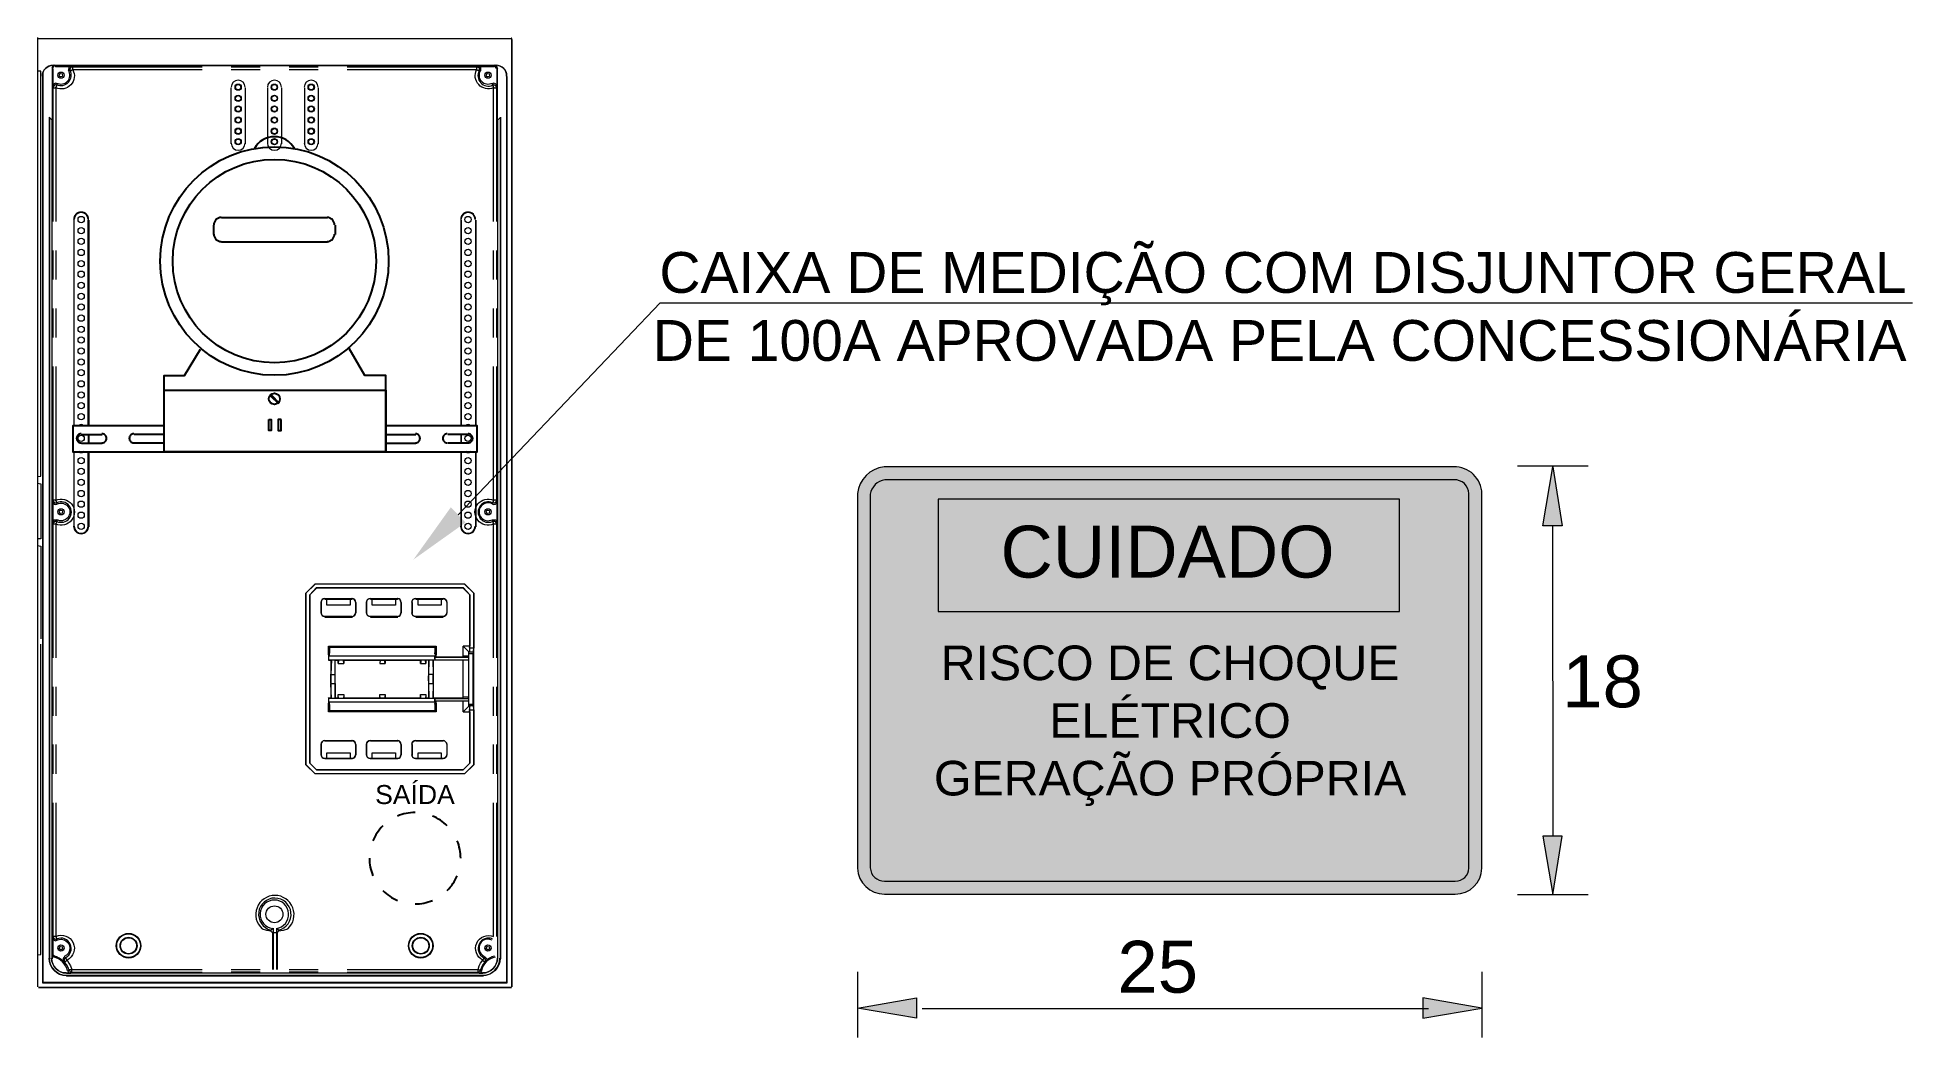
# Model space of a CAD drawing. Header units: millimetres. Extents: x 3949 to 5729, y -1961 to -943.
# Drawn here: x 4978.6 to 5128.5, y -1938.5 to -1858.6 of the extents above; entities that cross this region are included whole.
import ezdxf

# ---------------------------------------------------------------- set-up
doc = ezdxf.new("R2010")
doc.units = ezdxf.units.MM
doc.layers.add('PADRÃO DE ENTRADA', color=7, linetype='Continuous', lineweight=0)
doc.styles.add('ARIAL', font='arial.ttf')
doc.styles.add('PDF Arial', font='arial.ttf')
doc.styles.add('PDF TimesNewRomanPSMT', font='arial.ttf')

msp = doc.modelspace()

# ---------------------------------------------------------------- texts
at = {"layer": 'PADRÃO DE ENTRADA', "color": 7, "lineweight": 0, "insert": (5128.06, -1884.44), "char_height": 3.2603, "attachment_point": 9, "style": 'PDF Arial'}
msp.add_mtext('CAIXA DE MEDIÇÃO COM DISJUNTOR GERAL\\P DE 100A APROVADA PELA CONCESSIONÁRIA', dxfattribs=at)
at = {"layer": 'PADRÃO DE ENTRADA', "lineweight": 0, "attachment_point": 1}
for s, width, heights, insert, char_height, style in [('\\pxqc;{\\C2;\\c2092017;CUIDADO}', 36.6536, [1.57], (5050.66, -1897.57), 4.1466, 'PDF Arial'), ('\\pxqc;{\\H0.66667x;\\C256;\\c0;RISCO DE CHOQUE\\PELÉTRICO\\PGERAÇÃO PRÓPRIA\\H1.5x; }', 47.4759, [18.6], (5045.45, -1907.15), 4.1466, 'PDF Arial'), ('\\pxql;18', 67.37, [0], (5100.54, -1907.94), 4.147, 'ARIAL'), ('\\pxql;25', 67.37, [0], (5064.98, -1930.75), 4.147, 'ARIAL')]:
    msp.add_mtext_dynamic_manual_height_columns(s, width=width, gutter_width=198.67, heights=heights, dxfattribs=dict(at, insert=insert, char_height=char_height, style=style))
at = {"layer": 'PADRÃO DE ENTRADA', "insert": (5005.64, -1919.07), "char_height": 1.519, "attachment_point": 4, "style": 'PDF TimesNewRomanPSMT'}
msp.add_mtext('SAÍDA', dxfattribs=at)

# ---------------------------------------------------------------- hatches: boundary and pattern name
at = {"layer": 'PADRÃO DE ENTRADA', "lineweight": 0}
h = msp.add_hatch(color=256, dxfattribs=at)
h.dxf.hatch_style = 1
edge = h.paths.add_edge_path()
edge.add_arc((5091.93, -1895.05), 2.19, 1.5279, 91.5282)
edge.add_line((5091.87, -1892.87), (5046.32, -1892.87))
edge.add_arc((5046.59, -1895.27), 2.42, 96.3973, 173.6024)
edge.add_line((5044.19, -1895), (5044.19, -1924.94))
edge.add_arc((5046.35, -1924.85), 2.16, 182.4237, 270.2616)
edge.add_line((5046.36, -1927.02), (5091.99, -1927.02))
edge.add_arc((5092, -1924.9), 2.12, 269.6245, 358.8061)
edge.add_line((5094.12, -1924.94), (5094.12, -1895))
at = {"layer": 'PADRÃO DE ENTRADA', "lineweight": 0, "true_color": 0xf1eb1f}
h = msp.add_hatch(color=2, dxfattribs=at)
h.dxf.hatch_style = 1
edge = h.paths.add_edge_path()
edge.add_arc((5091.93, -1895.05), 1.15, 2.1054, 92.1058)
edge.add_line((5091.89, -1893.9), (5046.38, -1893.9))
edge.add_arc((5046.59, -1895.27), 1.38, 98.4711, 171.5285)
edge.add_line((5045.22, -1895.06), (5045.22, -1924.92))
edge.add_arc((5046.35, -1924.85), 1.13, 183.3575, 270.3624)
edge.add_line((5046.36, -1925.98), (5091.99, -1925.98))
edge.add_arc((5092, -1924.9), 1.08, 269.4744, 358.3289)
edge.add_line((5093.08, -1924.93), (5093.08, -1895.01))
at = {"layer": 'PADRÃO DE ENTRADA', "lineweight": 0, "true_color": 0x000000}
h = msp.add_hatch(color=18, dxfattribs=at)
h.dxf.hatch_style = 1
h.paths.add_polyline_path([(5087.52, -1895.46), (5050.66, -1895.46), (5050.66, -1904.44), (5087.52, -1904.44)])

# ---------------------------------------------------------------- linework, layer by layer
at = {"layer": 'PADRÃO DE ENTRADA', "lineweight": 0}
for p, q in [((5012.28, -1896.7), (5028.43, -1879.77)), ((5028.43, -1879.77), (5128.54, -1879.77))]:
    msp.add_line(p, q, dxfattribs=at)
at = {"layer": 'PADRÃO DE ENTRADA', "lineweight": 15}
for p, q in [((5006.05, -1908.28), (5006.01, -1908.59)), ((5006.01, -1908.59), (5006.44, -1908.59)), ((5006.44, -1908.59), (5006.4, -1908.28)), ((5006.44, -1908.32), (5006.44, -1908.59)), ((5006.05, -1911.37), (5006.01, -1911.06)), ((5006.01, -1911.06), (5006.44, -1911.06)), ((5006.01, -1911.33), (5006.01, -1911.06)), ((5006.44, -1911.06), (5006.4, -1911.37)), ((5006.44, -1911.06), (5006.44, -1911.33))]:
    msp.add_line(p, q, dxfattribs=at)
for points in [[(4978.65, -1858.55, 0.414215), (4978.71, -1858.61, 0.414215), (4978.65, -1858.67)], [(5015.22, -1860.82), (4980.04, -1860.82, 0.414213), (4979.85, -1861.05)], [(4980.2, -1897.12), (4980.08, -1897.12), (4979.97, -1897.12), (4979.89, -1897.19), (4979.89, -1897.31), (4979.89, -1895.65), (4979.89, -1895.77), (4979.97, -1895.84), (4980.08, -1895.88), (4980.2, -1895.84, -1.671857), (4980.18, -1897.09)], [(5002.07, -1909.45, 0.011486), (5002.06, -1909.79, 0.011486), (5002.07, -1910.12)], [(5002.44, -1910.12, 0.011486), (5002.45, -1909.79, 0.011486), (5002.44, -1909.45)], [(5009.9, -1909.45, 0.011486), (5009.89, -1909.79, 0.011486), (5009.9, -1910.12)], [(5010.27, -1910.12, 0.011486), (5010.28, -1909.79, 0.011486), (5010.27, -1909.45)], [(4980.04, -1931.99), (4979.93, -1931.91), (4979.89, -1931.79), (4979.89, -1930.52), (4979.89, -1930.63), (4979.97, -1930.71), (4980.08, -1930.75), (4980.2, -1930.71, -1.055241), (4980.79, -1931.99)], [(5015.64, -1932.14, -0.414101), (5014.26, -1933.53), (4980.97, -1933.53)]]:
    msp.add_lwpolyline(points, format="xyb", dxfattribs=at)
for points in [[(4978.65, -1858.7), (4978.65, -1934.42)], [(4978.73, -1858.62), (5016.53, -1858.62)], [(5016.57, -1934.42), (5016.57, -1858.7), (5016.57, -1934.42)], [(5016.57, -1858.7), (5016.57, -1934.42)], [(4978.65, -1893.64), (4978.92, -1893.6), (4978.92, -1861.25), (4978.65, -1861.25)], [(4979.08, -1861.4), (4979.08, -1934.07)], [(4979.81, -1861.01), (4979.81, -1865.15)], [(4980.2, -1862.25), (4980.08, -1862.21), (4979.97, -1862.25), (4979.89, -1862.33), (4979.89, -1862.44), (4979.89, -1861.09)], [(5015.34, -1860.78), (4979.93, -1860.78)], [(4980.08, -1860.86), (4981.36, -1860.86), (4981.24, -1860.9), (4981.16, -1860.98), (4981.13, -1861.09), (4981.16, -1861.21)], [(5014.1, -1861.21), (5014.1, -1861.09), (5014.1, -1860.98), (5014.02, -1860.9), (5013.91, -1860.86), (5015.14, -1860.86)], [(5015.38, -1861.09), (5015.38, -1862.44), (5015.34, -1862.33), (5015.26, -1862.25), (5015.14, -1862.21), (5015.03, -1862.25)], [(5015.41, -1865.15), (5015.41, -1861.01)], [(5016.15, -1861.4), (5016.15, -1934.07), (5016.19, -1934.11), (5016.19, -1861.67)], [(4979.04, -1861.67), (4979.04, -1934.11)], [(4979.04, -1861.67), (4979.04, -1861.67)], [(4994.14, -1867.04), (4994.14, -1862.56)], [(4995.26, -1862.56), (4995.26, -1867.04)], [(4997.07, -1867.04), (4997.07, -1862.56)], [(4998.15, -1862.56), (4998.15, -1867.04)], [(5000.01, -1867.04), (5000.01, -1862.56)], [(5001.09, -1862.56), (5001.09, -1867.04)], [(4979.62, -1864.95), (4979.58, -1864.91), (4979.58, -1932.18)], [(4979.97, -1932.06), (4979.85, -1931.99), (4979.81, -1931.83), (4979.81, -1932.18), (4979.81, -1865.15), (4979.62, -1864.95), (4979.62, -1932.18)], [(4979.81, -1865.15), (4979.81, -1865.15)], [(5015.65, -1864.95), (5015.65, -1864.91), (5015.65, -1932.18), (5015.65, -1864.95), (5015.41, -1865.15), (5015.41, -1932.18)], [(4981.59, -1889.59), (4981.59, -1873.14), (4981.55, -1873.14), (4981.55, -1889.59)], [(4982.71, -1889.59), (4982.71, -1873.14), (4982.75, -1873.14), (4982.75, -1889.59)], [(5012.52, -1873.14), (5012.52, -1873.14)], [(5013.68, -1873.14), (5013.68, -1873.14)], [(4982.71, -1890.28), (4982.71, -1890.98)], [(4982.75, -1890.28), (4982.75, -1890.98)], [(4981.55, -1891.67), (4981.55, -1897.66), (4981.59, -1897.66), (4981.59, -1891.67)], [(4982.75, -1891.67), (4982.75, -1897.66), (4982.71, -1897.66), (4982.71, -1891.67)], [(4978.65, -1894.18), (4978.92, -1894.22), (4978.92, -1898.62), (4978.65, -1898.62)], [(5015.03, -1895.84), (5015.14, -1895.88), (5015.26, -1895.84), (5015.34, -1895.77), (5015.38, -1895.65), (5015.38, -1897.31), (5015.34, -1897.19), (5015.26, -1897.12), (5015.14, -1897.12), (5015.03, -1897.12)], [(4978.65, -1899.16), (4978.92, -1899.2), (4978.92, -1906.62)], [(5000.96, -1902.56), (5000.42, -1903.1), (5000.96, -1902.52)], [(5000.42, -1916.54), (5000.42, -1903.1), (5000.42, -1916.54)], [(5000.84, -1902.21), (5012.79, -1902.21), (5012.79, -1902.25), (5000.84, -1902.25)], [(5012.67, -1902.56), (5000.96, -1902.56), (5000.96, -1902.52), (5012.67, -1902.52)], [(5003.64, -1903.45), (5003.64, -1903.91), (5001.78, -1903.91), (5001.78, -1903.45)], [(5007.27, -1903.45), (5007.27, -1903.91), (5005.41, -1903.91), (5005.41, -1903.45)], [(5010.93, -1903.45), (5010.93, -1903.91), (5009.08, -1903.91), (5009.08, -1903.45)], [(5013.48, -1911.98), (5013.52, -1911.98), (5013.21, -1911.98), (5013.21, -1912.02), (5013.1, -1912.02), (5012.67, -1912.45), (5013.21, -1912.45), (5013.21, -1916.54), (5013.21, -1912.29), (5013.52, -1912.29), (5013.52, -1916.66), (5013.52, -1916.69), (5013.52, -1902.95), (5013.52, -1907.35), (5013.21, -1907.35), (5013.21, -1903.1), (5013.21, -1907.2), (5012.67, -1907.2)], [(5012.79, -1902.25), (5013.52, -1902.95), (5012.79, -1902.21)], [(5001.32, -1904.57), (5001.32, -1903.72), (5001.32, -1904.57)], [(5004.1, -1904.57), (5004.1, -1903.72), (5004.1, -1904.57)], [(5004.95, -1904.57), (5004.95, -1903.72), (5004.95, -1904.57)], [(5007.73, -1904.57), (5007.73, -1903.72), (5007.73, -1904.57)], [(4978.65, -1931.87), (4978.92, -1931.83), (4978.92, -1907.04)], [(5001.91, -1907.89), (5001.91, -1907.2), (5010.51, -1907.2), (5010.51, -1907.89)], [(5001.95, -1907.85), (5001.91, -1907.89), (5001.91, -1908.32), (5001.95, -1908.28), (5002.14, -1908.28), (5002.45, -1908.28), (5002.72, -1908.28), (5003.11, -1908.28), (5009.31, -1908.28), (5009.66, -1908.28), (5009.97, -1908.28), (5010.24, -1908.28), (5010.43, -1908.28), (5010.43, -1908.08), (5010.51, -1908.05), (5010.51, -1907.89), (5010.43, -1907.85)], [(5010.43, -1907.77), (5010.43, -1907.27), (5001.99, -1907.27), (5001.99, -1907.77)], [(5010.51, -1908.05), (5012.67, -1908.05), (5012.67, -1907.2), (5013.1, -1907.62), (5013.21, -1907.62), (5013.21, -1907.66), (5013.52, -1907.66), (5013.48, -1907.66)], [(5013.14, -1907.66), (5013.48, -1907.66), (5013.48, -1907.81), (5013.14, -1907.81), (5013.14, -1907.66), (5013.1, -1907.62), (5013.1, -1908.05), (5013.1, -1908.08), (5013.1, -1908.28), (5013.1, -1908.32), (5013.1, -1911.33), (5013.1, -1911.37), (5013.1, -1911.6), (5013.1, -1912.02), (5013.14, -1911.98), (5013.14, -1911.83), (5013.14, -1907.81)], [(5013.14, -1911.83), (5013.48, -1911.83), (5013.48, -1907.81)], [(5001.91, -1908.32), (5002.1, -1908.32), (5002.14, -1908.28), (5002.1, -1909.47), (5002.45, -1909.47), (5002.45, -1908.28), (5002.45, -1908.32), (5002.68, -1908.32), (5002.72, -1908.28), (5002.68, -1908.59), (5003.15, -1908.59), (5003.11, -1908.28), (5003.15, -1908.32), (5009.27, -1908.32), (5009.31, -1908.28), (5009.27, -1908.59), (5009.7, -1908.59)], [(5002.1, -1908.32), (5002.1, -1911.33), (5002.14, -1911.37), (5002.1, -1910.17), (5002.45, -1910.17), (5002.45, -1911.37), (5002.45, -1911.33), (5002.68, -1911.33), (5002.72, -1911.37), (5002.68, -1911.06), (5003.15, -1911.06), (5003.11, -1911.37), (5003.15, -1911.33), (5009.27, -1911.33), (5009.31, -1911.37), (5009.27, -1911.06), (5009.7, -1911.06), (5009.66, -1911.37), (5009.7, -1911.33), (5009.93, -1911.33), (5009.97, -1911.37), (5009.93, -1910.17), (5010.28, -1910.17), (5010.24, -1911.37), (5010.28, -1911.33), (5012.67, -1911.33), (5012.67, -1908.32), (5010.28, -1908.32), (5010.24, -1908.28), (5010.28, -1909.47), (5009.93, -1909.47), (5009.97, -1908.28), (5009.93, -1908.32), (5009.7, -1908.32)], [(5002.45, -1911.33), (5002.45, -1908.32)], [(5002.68, -1908.59), (5002.68, -1908.32)], [(5003.15, -1908.32), (5003.15, -1908.59)], [(5009.27, -1908.59), (5009.27, -1908.32)], [(5009.93, -1911.33), (5009.93, -1908.32)], [(5010.28, -1908.32), (5010.28, -1911.33)], [(5010.43, -1908.08), (5013.1, -1908.08)], [(5010.43, -1908.28), (5013.1, -1908.28)], [(5002.68, -1911.33), (5002.68, -1911.06)], [(5003.15, -1911.06), (5003.15, -1911.33)], [(5009.27, -1911.33), (5009.27, -1911.06)], [(5009.7, -1911.06), (5009.7, -1911.33)], [(5013.1, -1911.6), (5010.43, -1911.6), (5010.43, -1911.37), (5010.24, -1911.37), (5009.97, -1911.37), (5009.66, -1911.37), (5009.31, -1911.37), (5003.11, -1911.37), (5002.72, -1911.37), (5002.45, -1911.37), (5002.14, -1911.37), (5001.95, -1911.37), (5001.91, -1911.33), (5001.91, -1911.75), (5001.95, -1911.79)], [(5001.91, -1911.33), (5002.1, -1911.33)], [(5010.51, -1911.75), (5010.51, -1912.45), (5001.91, -1912.45), (5001.91, -1911.75)], [(5001.99, -1911.87), (5001.99, -1912.37), (5001.99, -1911.64), (5010.43, -1911.64), (5010.43, -1912.37), (5010.43, -1911.87)], [(5010.43, -1912.37), (5001.99, -1912.37), (5010.43, -1912.37)], [(5010.43, -1911.37), (5013.1, -1911.37)], [(5010.43, -1911.79), (5010.51, -1911.75), (5010.51, -1911.6)], [(5012.67, -1912.45), (5012.67, -1911.6)], [(5013.48, -1911.83), (5013.48, -1911.98), (5013.14, -1911.98)], [(5001.32, -1915.07), (5001.32, -1915.07)], [(5001.32, -1915.92), (5001.32, -1915.07), (5001.32, -1915.92)], [(5001.63, -1914.76), (5001.63, -1914.76)], [(5004.1, -1915.07), (5004.1, -1915.07)], [(5004.95, -1915.07), (5004.95, -1915.07)], [(5004.95, -1915.92), (5004.95, -1915.07), (5004.95, -1915.92)], [(5005.26, -1914.76), (5005.26, -1914.76)], [(5007.73, -1915.07), (5007.73, -1915.07)], [(5011.09, -1914.76), (5008.89, -1914.76), (5011.09, -1914.76)], [(5000.11, -1916.66), (5000.84, -1917.39), (5000.11, -1916.69)], [(5000.96, -1917.08), (5000.42, -1916.54), (5000.96, -1917.08)], [(5013.52, -1916.69), (5012.79, -1917.39), (5000.84, -1917.39)], [(5001.78, -1916.19), (5001.78, -1915.73), (5003.64, -1915.73), (5003.64, -1916.19)], [(5004.1, -1915.92), (5004.1, -1915.92)], [(5005.41, -1916.19), (5005.41, -1915.73), (5007.27, -1915.73), (5007.27, -1916.19)], [(5007.73, -1915.92), (5007.73, -1915.92)], [(5008.89, -1916.19), (5008.89, -1916.19)], [(5009.08, -1916.19), (5009.08, -1915.73), (5010.93, -1915.73), (5010.93, -1916.19)], [(5011.09, -1916.19), (5011.09, -1916.19)], [(5013.21, -1916.54), (5012.67, -1917.08), (5013.21, -1916.54)], [(5012.79, -1917.39), (5013.52, -1916.66)], [(5000.96, -1917.08), (5012.67, -1917.08), (5000.96, -1917.08)], [(4996.61, -1929.78), (4996.96, -1929.9), (4997.3, -1929.94), (4997.3, -1929.9), (4997.5, -1929.75), (4997.5, -1930.09)], [(4997.3, -1929.98), (4997.46, -1930.09), (4997.77, -1930.09), (4997.92, -1929.98)], [(4997.46, -1930.09), (4997.5, -1930.09), (4997.77, -1930.09), (4997.77, -1929.75), (4997.92, -1929.9), (4997.92, -1929.94), (4998.31, -1929.9), (4998.66, -1929.78)], [(4980.82, -1932.02), (4980.74, -1932.1), (4980.7, -1932.18), (4980.7, -1932.29), (4980.74, -1932.41)], [(5014.41, -1932.02), (5014.49, -1932.1), (5014.56, -1932.18), (5014.56, -1932.29), (5014.49, -1932.41)], [(5014.14, -1933.18), (5014.06, -1933.3), (5013.95, -1933.34), (5014.26, -1933.34), (4980.97, -1933.34), (4981.32, -1933.34), (4981.16, -1933.3), (4981.09, -1933.18)], [(4978.73, -1934.49), (5016.53, -1934.49)], [(5016.15, -1934.07), (4979.08, -1934.07), (4979.04, -1934.11), (5016.19, -1934.11)], [(5014.29, -1933.57), (4980.97, -1933.57)]]:
    msp.add_lwpolyline(points, dxfattribs=at)
for points in [[(4979.9, -1860.76, 0.414213), (4979.04, -1861.63, -0.414213)], [(4981.95, -1891.64, 0.467696), (4982.34, -1891.64, -0.416518)], [(5012.88, -1891.64, 0.467696), (5013.27, -1891.64, -0.416518)], [(5001.61, -1903.4, 0.414101), (5001.32, -1903.68, -0.414101)], [(5005.24, -1903.4, 0.414101), (5004.95, -1903.68, -0.414101)], [(5008.87, -1903.4, 0.414101), (5008.58, -1903.68, -0.414101)], [(5011.36, -1903.68, 0.414101), (5011.07, -1903.4, -0.414101)], [(5001.32, -1904.53, 0.414101), (5001.61, -1904.82, -0.414101)], [(5004.95, -1904.53, 0.414101), (5005.24, -1904.82, -0.414101)], [(5008.58, -1904.53, 0.414101), (5008.87, -1904.82, -0.414101)], [(5011.07, -1904.82, 0.414101), (5011.36, -1904.53, -0.414101)], [(5001.61, -1914.75, 0.414101), (5001.32, -1915.04, -0.414101)], [(5005.24, -1914.75, 0.414101), (5004.95, -1915.04, -0.414101)], [(5008.87, -1914.75, 0.414101), (5008.58, -1915.04, -0.414101)], [(5011.36, -1915.04, 0.414101), (5011.07, -1914.75, -0.414101)], [(5001.32, -1915.89, 0.414101), (5001.61, -1916.18, -0.414101)], [(5004.95, -1915.89, 0.414101), (5005.24, -1916.18, -0.414101)], [(5008.58, -1915.89, 0.414101), (5008.87, -1916.18, -0.414101)], [(5011.07, -1916.18, 0.414101), (5011.36, -1915.89, -0.414101)], [(4979.58, -1932.14, 0.414101), (4980.95, -1933.51, -0.414101)], [(4979.77, -1932.14, 0.41421), (4980.95, -1933.32, -0.41421)], [(5014.23, -1933.32, 0.41421), (5015.41, -1932.14, -0.41421)]]:
    msp.add_lwpolyline(points, format="xyb", close=True, dxfattribs=at)
at = {"layer": 'PADRÃO DE ENTRADA', "lineweight": 0}
for points in [[(4979.89, -1861.09), (4979.81, -1861.01)], [(4980.04, -1860.82), (4980.08, -1860.86)], [(4991.82, -1861.13), (4981.47, -1861.13), (4981.47, -1860.9), (4981.43, -1860.9), (4981.4, -1860.9), (4981.36, -1860.94), (4981.32, -1860.94), (4981.28, -1860.98), (4981.28, -1861.01), (4981.24, -1861.05), (4981.24, -1861.09), (4981.24, -1861.13), (4981.24, -1861.17), (4981.28, -1861.21), (4981.16, -1861.21)], [(4981.36, -1860.86), (4981.47, -1860.9), (4991.82, -1860.9)], [(4994.14, -1860.9), (4996.45, -1860.9)], [(4996.45, -1861.13), (4994.14, -1861.13)], [(4998.77, -1860.9), (5001.09, -1860.9)], [(5001.09, -1861.13), (4998.77, -1861.13)], [(5003.41, -1860.9), (5013.75, -1860.9), (5013.91, -1860.86)], [(5015.14, -1860.86), (5015.22, -1860.82)], [(5015.41, -1861.01), (5015.38, -1861.09)], [(4980.2, -1862.25), (4980.2, -1862.37), (4980.16, -1862.37), (4980.12, -1862.33), (4980.08, -1862.33), (4980.04, -1862.37), (4980.01, -1862.37), (4979.97, -1862.4), (4979.93, -1862.44), (4979.93, -1862.48), (4979.89, -1862.52), (4979.89, -1862.56), (4980.12, -1862.56), (4980.12, -1873.25)], [(4979.89, -1873.25), (4979.89, -1862.56), (4979.89, -1862.44)], [(5015.1, -1873.25), (5015.1, -1862.56), (5015.34, -1862.56), (5015.34, -1862.52), (5015.34, -1862.48), (5015.3, -1862.44), (5015.3, -1862.4), (5015.26, -1862.4), (5015.22, -1862.37), (5015.18, -1862.37), (5015.14, -1862.33), (5015.1, -1862.33), (5015.07, -1862.37), (5015.03, -1862.37), (5015.03, -1862.25)], [(5015.38, -1862.44), (5015.34, -1862.56), (5015.34, -1873.25)], [(4979.89, -1877.89), (4979.89, -1875.57)], [(4980.12, -1875.57), (4980.12, -1877.89)], [(5015.1, -1877.89), (5015.1, -1875.57)], [(5015.34, -1875.57), (5015.34, -1877.89)], [(4979.89, -1882.52), (4979.89, -1880.21)], [(4980.12, -1880.21), (4980.12, -1882.52)], [(5015.1, -1882.52), (5015.1, -1880.21)], [(5015.34, -1880.21), (5015.34, -1882.52)], [(4979.89, -1895.65), (4979.89, -1895.53), (4979.89, -1884.84)], [(4980.12, -1884.84), (4980.12, -1895.53), (4979.89, -1895.53), (4979.89, -1895.57), (4979.93, -1895.61), (4979.93, -1895.65), (4979.97, -1895.69), (4980.01, -1895.73), (4980.04, -1895.73), (4980.08, -1895.73), (4980.12, -1895.73), (4980.16, -1895.73), (4980.2, -1895.73), (4980.2, -1895.84)], [(5015.03, -1895.84), (5015.03, -1895.73), (5015.07, -1895.73), (5015.1, -1895.73), (5015.14, -1895.73), (5015.18, -1895.73), (5015.22, -1895.73), (5015.26, -1895.69), (5015.3, -1895.69), (5015.3, -1895.65), (5015.34, -1895.61), (5015.34, -1895.57), (5015.34, -1895.53), (5015.1, -1895.53), (5015.1, -1884.84)], [(5015.34, -1884.84), (5015.34, -1895.53), (5015.38, -1895.65)], [(4980.2, -1897.12), (4980.2, -1897.23), (4980.16, -1897.23), (4980.12, -1897.23), (4980.08, -1897.23), (4980.04, -1897.23), (4980.01, -1897.23), (4979.97, -1897.27), (4979.97, -1897.31), (4979.93, -1897.31), (4979.93, -1897.35), (4979.89, -1897.39), (4979.89, -1897.43), (4980.12, -1897.43), (4980.12, -1908.12)], [(4979.89, -1908.12), (4979.89, -1897.43), (4979.89, -1897.31)], [(5015.38, -1897.31), (5015.34, -1897.43), (5015.34, -1908.12)], [(4979.89, -1912.76), (4979.89, -1910.44)], [(4980.12, -1910.44), (4980.12, -1912.76)], [(5015.1, -1912.76), (5015.1, -1910.44)], [(5015.34, -1910.44), (5015.34, -1912.76)], [(4979.89, -1917.39), (4979.89, -1915.07)], [(4980.12, -1915.07), (4980.12, -1917.39)], [(5015.1, -1917.39), (5015.1, -1915.07)], [(5015.34, -1915.07), (5015.34, -1917.39)], [(4979.89, -1930.52), (4979.89, -1930.4), (4979.89, -1919.71)], [(4980.12, -1919.71), (4980.12, -1930.4), (4979.89, -1930.4), (4979.89, -1930.44), (4979.93, -1930.48), (4979.93, -1930.52), (4979.97, -1930.56), (4979.97, -1930.6), (4980.01, -1930.6), (4980.04, -1930.6), (4980.08, -1930.63), (4980.12, -1930.63), (4980.16, -1930.63), (4980.2, -1930.6), (4980.2, -1930.71)], [(5015.34, -1919.71), (5015.34, -1930.4)], [(4979.81, -1931.83), (4979.89, -1931.79)], [(4980.04, -1931.99), (4980.04, -1932.02), (4979.97, -1932.06)], [(5003.41, -1933.03), (5013.87, -1933.03), (5013.91, -1933.03), (5013.95, -1933.07), (5013.99, -1933.07), (5014.02, -1933.07), (5014.06, -1933.07), (5014.06, -1933.1), (5014.02, -1933.14), (5014.02, -1933.18), (5013.99, -1933.22), (5013.95, -1933.22), (5013.91, -1933.26), (5013.87, -1933.26), (5013.87, -1933.03), (5013.95, -1932.76), (5014.06, -1932.53), (5014.26, -1932.29), (5014.26, -1932.33), (5014.29, -1932.37), (5014.33, -1932.37), (5014.37, -1932.41), (5014.41, -1932.45), (5014.45, -1932.41), (5014.45, -1932.37), (5014.45, -1932.33), (5014.45, -1932.29), (5014.45, -1932.26), (5014.45, -1932.22), (5014.41, -1932.18), (5014.41, -1932.14), (5014.37, -1932.14), (5014.33, -1932.1), (5014.41, -1932.02)], [(4979.58, -1932.18), (4979.62, -1932.18)], [(4979.81, -1932.18), (4979.81, -1932.18)], [(4981.09, -1933.18), (4981.16, -1933.07), (4981.2, -1933.1), (4981.2, -1933.14), (4981.24, -1933.18), (4981.28, -1933.22), (4981.32, -1933.22), (4981.36, -1933.26), (4981.4, -1933.26), (4981.4, -1933.03), (4981.36, -1933.03), (4981.32, -1933.07), (4981.28, -1933.07), (4981.24, -1933.07), (4981.2, -1933.07), (4981.16, -1933.07), (4981.09, -1932.87), (4980.97, -1932.64), (4980.82, -1932.45), (4980.74, -1932.41)], [(4980.97, -1933.34), (4980.97, -1933.34)], [(4980.97, -1933.53), (4980.97, -1933.57)], [(4981.32, -1933.34), (4981.4, -1933.26), (4991.82, -1933.26)], [(4994.14, -1933.03), (4996.45, -1933.03)], [(4996.45, -1933.26), (4994.14, -1933.26)], [(4998.77, -1933.03), (5001.09, -1933.03)], [(5001.09, -1933.26), (4998.77, -1933.26)], [(5003.41, -1933.26), (5013.87, -1933.26), (5013.95, -1933.34)], [(5014.49, -1932.41), (5014.41, -1932.45), (5014.26, -1932.64), (5014.14, -1932.87), (5014.06, -1933.07), (5014.14, -1933.18)], [(5014.26, -1933.34), (5014.26, -1933.34)], [(5014.29, -1933.57), (5014.26, -1933.53)]]:
    msp.add_lwpolyline(points, dxfattribs=at)
for points in [[(4981.28, -1861.21), (4981.32, -1861.21), (4981.32, -1861.17), (4981.36, -1861.17), (4981.4, -1861.17), (4981.43, -1861.13), (4981.47, -1861.13, -0.724436), (4980.12, -1862.56), (4980.12, -1862.52), (4980.16, -1862.48), (4980.16, -1862.44), (4980.2, -1862.4), (4980.2, -1862.37)], [(5014.1, -1861.21), (5013.95, -1861.21), (5013.99, -1861.17), (5013.99, -1861.13), (5013.99, -1861.09), (5013.99, -1861.05), (5013.99, -1861.01), (5013.95, -1860.98), (5013.91, -1860.94), (5013.87, -1860.94), (5013.83, -1860.9), (5013.79, -1860.9), (5013.75, -1860.9), (5013.75, -1861.13), (5013.79, -1861.13), (5013.83, -1861.17), (5013.87, -1861.17), (5013.91, -1861.17), (5013.95, -1861.21, 0.69971), (5015.03, -1862.37), (5015.03, -1862.4), (5015.07, -1862.4), (5015.07, -1862.44), (5015.07, -1862.48), (5015.1, -1862.52), (5015.1, -1862.56, -0.700957), (5013.75, -1861.13), (5003.41, -1861.13)], [(5015.1, -1908.12), (5015.1, -1897.43, -1.555767), (5015.1, -1895.53), (5015.1, -1895.57), (5015.07, -1895.61), (5015.07, -1895.65), (5015.03, -1895.69), (5015.03, -1895.73, 1.541167), (5015.03, -1897.23), (5015.03, -1897.27), (5015.07, -1897.31), (5015.07, -1897.35), (5015.1, -1897.39), (5015.1, -1897.43), (5015.34, -1897.43), (5015.34, -1897.39), (5015.34, -1897.35), (5015.3, -1897.31), (5015.26, -1897.27), (5015.22, -1897.23), (5015.18, -1897.23), (5015.14, -1897.23), (5015.1, -1897.23), (5015.07, -1897.23), (5015.03, -1897.23), (5015.03, -1897.12)], [(5015.03, -1930.6, 0.96917), (5014.33, -1932.1), (5014.33, -1932.14), (5014.29, -1932.18), (5014.29, -1932.22), (5014.26, -1932.26), (5014.26, -1932.29, -0.975434), (5015.1, -1930.4), (5015.1, -1919.71)], [(4980.82, -1932.02), (4980.89, -1932.1), (4980.86, -1932.14), (4980.82, -1932.18), (4980.78, -1932.22), (4980.78, -1932.26), (4980.78, -1932.29), (4980.78, -1932.33), (4980.78, -1932.37), (4980.82, -1932.41), (4980.82, -1932.45), (4980.86, -1932.45), (4980.86, -1932.41), (4980.89, -1932.41), (4980.89, -1932.37), (4980.93, -1932.37), (4980.97, -1932.33), (4981.01, -1932.29), (4980.97, -1932.26), (4980.97, -1932.22), (4980.93, -1932.18), (4980.93, -1932.14), (4980.89, -1932.14), (4980.89, -1932.1, 0.96917), (4980.2, -1930.6), (4980.2, -1930.56), (4980.16, -1930.52), (4980.16, -1930.48), (4980.12, -1930.44), (4980.12, -1930.4, -0.98486), (4981.01, -1932.29), (4981.16, -1932.53), (4981.28, -1932.76), (4981.4, -1933.03), (4991.82, -1933.03)]]:
    msp.add_lwpolyline(points, format="xyb", dxfattribs=at)
at = {"layer": 'PADRÃO DE ENTRADA', "lineweight": 25}
for points in [[(4992.75, -1874.3), (4992.75, -1873.56)], [(4993.37, -1872.95), (5001.82, -1872.95)], [(5002.44, -1873.56), (5002.44, -1874.3)], [(5001.82, -1874.92), (4993.37, -1874.92)], [(4988.77, -1891.67), (4988.77, -1885.57), (4990.39, -1885.57), (4991.67, -1883.45)], [(5006.49, -1891.67), (5006.49, -1885.57), (5004.83, -1885.57), (5003.56, -1883.41)], [(4997.27, -1887.19), (4997.92, -1887.81)], [(4997.34, -1887.12), (4997.96, -1887.77)], [(4988.77, -1889.59), (4981.47, -1889.59), (4981.47, -1891.67), (5013.79, -1891.67), (5013.79, -1889.59), (5006.49, -1889.59)], [(4982.17, -1890.28), (4983.83, -1890.28)], [(4982.17, -1890.98), (4983.83, -1890.98)], [(4988.77, -1890.28), (4986.38, -1890.28)], [(4988.77, -1890.98), (4986.38, -1890.98)], [(5006.49, -1890.28), (5008.89, -1890.28)], [(5006.49, -1890.98), (5008.89, -1890.98)], [(5013.1, -1890.28), (5011.44, -1890.28)], [(5013.1, -1890.98), (5011.44, -1890.98)], [(4997.46, -1930.09), (4997.46, -1933.03)], [(4997.77, -1930.09), (4997.77, -1933.03)]]:
    msp.add_lwpolyline(points, dxfattribs=at)
at = {"layer": 'PADRÃO DE ENTRADA', "lineweight": 15}
for points in [[(5012.52, -1873.14), (5012.52, -1889.59)], [(5013.68, -1889.59), (5013.68, -1873.14)], [(5012.52, -1890.28), (5012.52, -1890.98)], [(5012.52, -1897.66), (5012.52, -1891.67)], [(5013.68, -1897.66), (5013.68, -1891.67)], [(5000.11, -1916.66), (5000.11, -1916.69), (5000.11, -1902.95), (5000.84, -1902.21), (5000.84, -1902.25), (5000.11, -1902.95)], [(5003.83, -1903.41), (5001.63, -1903.41), (5001.63, -1903.45), (5001.71, -1903.45), (5001.78, -1903.45), (5003.64, -1903.45), (5003.75, -1903.45), (5003.79, -1903.45)], [(5007.46, -1903.41), (5005.26, -1903.41), (5005.26, -1903.45), (5005.34, -1903.45), (5005.41, -1903.45), (5007.27, -1903.45), (5007.38, -1903.45), (5007.42, -1903.45)], [(5011.09, -1903.41), (5008.89, -1903.41), (5008.89, -1903.45), (5008.97, -1903.45), (5009.08, -1903.45), (5010.93, -1903.45), (5011.01, -1903.45), (5011.09, -1903.45)], [(5012.67, -1902.56), (5012.67, -1902.52), (5013.21, -1903.1)], [(5001.63, -1904.84), (5001.63, -1904.88), (5003.83, -1904.88), (5003.79, -1904.84)], [(5005.26, -1904.84), (5005.26, -1904.88), (5007.46, -1904.88), (5007.42, -1904.84)], [(5008.58, -1903.72), (5008.58, -1904.57), (5008.62, -1904.57), (5008.62, -1903.72)], [(5008.89, -1904.84), (5008.89, -1904.88), (5011.09, -1904.88), (5011.09, -1904.84)], [(5011.4, -1904.57), (5011.4, -1903.72), (5011.36, -1903.72), (5011.36, -1904.57)], [(5001.99, -1907.27), (5010.43, -1907.27), (5010.43, -1908.01), (5001.99, -1908.01)], [(5009.7, -1908.59), (5009.66, -1908.28), (5009.7, -1908.32)], [(5003.83, -1914.76), (5001.63, -1914.76), (5003.79, -1914.76)], [(5004.1, -1915.92), (5004.1, -1915.07)], [(5007.46, -1914.76), (5005.26, -1914.76), (5007.42, -1914.76)], [(5007.73, -1915.92), (5007.73, -1915.07)], [(5008.62, -1915.92), (5008.62, -1915.07), (5008.58, -1915.07), (5008.58, -1915.92)], [(5011.4, -1915.07), (5011.36, -1915.07), (5011.36, -1915.92), (5011.4, -1915.92)], [(5001.63, -1916.19), (5003.83, -1916.19), (5003.79, -1916.19), (5003.75, -1916.19), (5003.64, -1916.19), (5001.78, -1916.19), (5001.71, -1916.19)], [(5005.26, -1916.19), (5007.46, -1916.19), (5007.42, -1916.19), (5007.38, -1916.19), (5007.27, -1916.19), (5005.41, -1916.19), (5005.34, -1916.19)], [(5008.89, -1916.19), (5011.09, -1916.19), (5011.01, -1916.19), (5010.93, -1916.19), (5009.08, -1916.19), (5008.97, -1916.19)], [(4978.73, -1934.49), (5016.53, -1934.49)], [(4978.73, -1934.49), (5016.53, -1934.49)]]:
    msp.add_lwpolyline(points, close=True, dxfattribs=at)
at = {"layer": 'PADRÃO DE ENTRADA', "lineweight": 25}
for points in [[(4988.77, -1886.73), (5006.49, -1886.73), (5006.49, -1891.67), (4988.77, -1891.67)], [(4997.15, -1889.09), (4997.34, -1889.09), (4997.34, -1889.97), (4997.15, -1889.97)], [(4998.12, -1889.09), (4997.88, -1889.09), (4997.88, -1889.97), (4998.12, -1889.97)]]:
    msp.add_lwpolyline(points, close=True, dxfattribs=at)
for points in [[(4982.14, -1890.23, 0.414214), (4981.78, -1890.59, 0.414214), (4982.14, -1890.96)], [(4983.8, -1890.96, 0.414214), (4984.17, -1890.59, 0.414214), (4983.8, -1890.23)], [(4986.35, -1890.23, 0.414214), (4985.99, -1890.59, 0.414214), (4986.35, -1890.96)], [(5008.87, -1890.96, 0.414214), (5009.23, -1890.59, 0.414214), (5008.87, -1890.23)], [(5011.41, -1890.23, 0.414214), (5011.05, -1890.59, 0.414214), (5011.41, -1890.96)], [(5013.07, -1890.96, 0.414214), (5013.44, -1890.59, 0.414214), (5013.07, -1890.23)]]:
    msp.add_lwpolyline(points, format="xyb", dxfattribs=at)
at = {"layer": 'PADRÃO DE ENTRADA', "lineweight": 0}
for points in [[(5094.12, -1895, 0.414215), (5091.87, -1892.87), (5046.32, -1892.87, 0.35022), (5044.19, -1895), (5044.19, -1924.94, 0.403204), (5046.36, -1927.02), (5091.99, -1927.02, 0.410037), (5094.12, -1924.94)], [(5093.08, -1895.01, 0.414216), (5091.89, -1893.9), (5046.38, -1893.9, 0.330028), (5045.22, -1895.06), (5045.22, -1924.92, 0.398984), (5046.36, -1925.98), (5091.99, -1925.98, 0.40837), (5093.08, -1924.93)], [(4980.12, -1897.43), (4980.12, -1897.39), (4980.16, -1897.35), (4980.16, -1897.31), (4980.2, -1897.31), (4980.2, -1897.27), (4980.2, -1897.23, 1.545983), (4980.2, -1895.73), (4980.2, -1895.69), (4980.2, -1895.65), (4980.16, -1895.65), (4980.16, -1895.61), (4980.12, -1895.57), (4980.12, -1895.53, -1.555767)]]:
    msp.add_lwpolyline(points, format="xyb", close=True, dxfattribs=at)
at = {"layer": 'PADRÃO DE ENTRADA', "color": 150, "lineweight": 0, "true_color": 0x007eff}
for points in [[(5096.95, -1892.79), (5102.6, -1892.79)], [(5099.76, -1897.59), (5099.79, -1922.38)], [(5096.96, -1927.05), (5102.61, -1927.05)], [(5044.19, -1933.24), (5044.19, -1938.48)], [(5094.12, -1933.24), (5094.12, -1938.48)], [(5089.84, -1936.19), (5049.36, -1936.19)]]:
    msp.add_lwpolyline(points, dxfattribs=at)
for points in [[(5100.54, -1897.59), (5098.98, -1897.59), (5099.79, -1892.87)], [(5100.54, -1922.38), (5098.98, -1922.38), (5099.79, -1927.05)], [(5048.91, -1935.31), (5048.91, -1936.92), (5044.19, -1936.12)], [(5089.4, -1935.31), (5089.4, -1936.92), (5094.12, -1936.12)]]:
    msp.add_lwpolyline(points, close=True, dxfattribs=at)
at = {"layer": 'PADRÃO DE ENTRADA', "lineweight": 0}
msp.add_lwpolyline([(5087.52, -1895.46), (5050.66, -1895.46), (5050.66, -1904.44), (5087.52, -1904.44)], close=True, dxfattribs=at)
at = {"layer": 'PADRÃO DE ENTRADA', "lineweight": 15}
for centre, radius in [((4980.52, -1861.56), 0.251), ((4980.52, -1861.56), 0.135), ((5014.66, -1861.56), 0.251), ((5014.66, -1861.56), 0.135), ((4994.69, -1862.52), 0.251), ((4994.69, -1862.52), 0.212), ((4997.59, -1862.52), 0.251), ((4997.59, -1862.52), 0.212), ((5000.53, -1862.52), 0.251), ((5000.53, -1862.52), 0.212), ((4994.69, -1863.41), 0.251), ((4994.69, -1864.26), 0.251), ((4994.69, -1863.41), 0.212), ((4994.69, -1864.26), 0.212), ((4997.59, -1863.41), 0.251), ((4997.59, -1864.26), 0.251), ((4997.59, -1863.41), 0.212), ((4997.59, -1864.26), 0.212), ((5000.53, -1863.41), 0.251), ((5000.53, -1864.26), 0.251), ((5000.53, -1863.41), 0.212), ((5000.53, -1864.26), 0.212), ((4994.69, -1865.15), 0.251), ((4994.69, -1866.04), 0.251), ((4994.69, -1865.15), 0.212), ((4994.69, -1866.04), 0.212), ((4997.59, -1865.15), 0.251), ((4997.59, -1866.04), 0.251), ((4997.59, -1865.15), 0.212), ((4997.59, -1866.04), 0.212), ((5000.53, -1865.15), 0.251), ((5000.53, -1866.04), 0.251), ((5000.53, -1865.15), 0.212), ((5000.53, -1866.04), 0.212), ((4994.69, -1866.88), 0.251), ((4994.69, -1866.88), 0.212), ((4997.59, -1866.88), 0.251), ((4997.59, -1866.88), 0.212), ((5000.53, -1866.88), 0.251), ((5000.53, -1866.88), 0.212), ((4982.14, -1873.1), 0.251), ((4982.14, -1873.1), 0.251), ((5013.07, -1873.1), 0.251), ((5013.07, -1873.1), 0.251), ((4982.14, -1873.99), 0.251), ((4982.14, -1873.99), 0.251), ((4982.14, -1874.84), 0.251), ((4982.14, -1874.84), 0.251), ((5013.07, -1873.99), 0.251), ((5013.07, -1873.99), 0.251), ((5013.07, -1874.84), 0.251), ((5013.07, -1874.84), 0.251), ((4982.14, -1875.73), 0.251), ((4982.14, -1875.73), 0.251), ((4982.14, -1876.62), 0.251), ((4982.14, -1876.62), 0.251), ((5013.07, -1875.73), 0.251), ((5013.07, -1875.73), 0.251), ((5013.07, -1876.62), 0.251), ((5013.07, -1876.62), 0.251), ((4982.14, -1877.47), 0.251), ((4982.14, -1877.47), 0.251), ((5013.07, -1877.47), 0.251), ((5013.07, -1877.47), 0.251), ((4982.14, -1878.35), 0.251), ((4982.14, -1878.35), 0.251), ((4982.14, -1879.24), 0.251), ((4982.14, -1879.24), 0.251), ((5013.07, -1878.35), 0.251), ((5013.07, -1878.35), 0.251), ((5013.07, -1879.24), 0.251), ((5013.07, -1879.24), 0.251), ((4982.14, -1880.09), 0.251), ((4982.14, -1880.09), 0.251), ((4982.14, -1880.98), 0.251), ((4982.14, -1880.98), 0.251), ((5013.07, -1880.09), 0.251), ((5013.07, -1880.09), 0.251), ((5013.07, -1880.98), 0.251), ((5013.07, -1880.98), 0.251), ((4982.14, -1881.87), 0.251), ((4982.14, -1881.87), 0.251), ((4982.14, -1882.72), 0.251), ((4982.14, -1882.72), 0.251), ((5013.07, -1881.87), 0.251), ((5013.07, -1881.87), 0.251), ((5013.07, -1882.72), 0.251), ((5013.07, -1882.72), 0.251), ((4982.14, -1883.6), 0.251), ((4982.14, -1883.6), 0.251), ((5013.07, -1883.6), 0.251), ((5013.07, -1883.6), 0.251), ((4982.14, -1884.49), 0.251), ((4982.14, -1884.49), 0.251), ((4982.14, -1885.34), 0.251), ((4982.14, -1885.34), 0.251), ((5013.07, -1884.49), 0.251), ((5013.07, -1884.49), 0.251), ((5013.07, -1885.34), 0.251), ((5013.07, -1885.34), 0.251), ((4982.14, -1886.23), 0.251), ((4982.14, -1886.23), 0.251), ((4982.14, -1887.12), 0.251), ((4982.14, -1887.12), 0.251), ((5013.07, -1886.23), 0.251), ((5013.07, -1886.23), 0.251), ((5013.07, -1887.12), 0.251), ((5013.07, -1887.12), 0.251), ((4982.14, -1887.97), 0.251), ((4982.14, -1887.97), 0.251), ((5013.07, -1887.97), 0.251), ((5013.07, -1887.97), 0.251), ((4982.14, -1888.86), 0.251), ((4982.14, -1888.86), 0.251), ((5013.07, -1888.86), 0.251), ((5013.07, -1888.86), 0.251), ((4982.14, -1890.59), 0.251), ((4982.14, -1890.59), 0.251), ((5013.07, -1890.59), 0.251), ((5013.07, -1890.59), 0.251), ((4982.14, -1892.37), 0.251), ((4982.14, -1892.37), 0.251), ((4982.14, -1893.22), 0.251), ((4982.14, -1893.22), 0.251), ((5013.07, -1892.37), 0.251), ((5013.07, -1892.37), 0.251), ((5013.07, -1893.22), 0.251), ((5013.07, -1893.22), 0.251), ((4982.14, -1894.11), 0.251), ((4982.14, -1894.11), 0.251), ((5013.07, -1894.11), 0.251), ((5013.07, -1894.11), 0.251), ((4982.14, -1895), 0.251), ((4982.14, -1895), 0.251), ((4982.14, -1895.85), 0.251), ((4982.14, -1895.85), 0.251), ((5013.07, -1895), 0.251), ((5013.07, -1895), 0.251), ((5013.07, -1895.85), 0.251), ((5013.07, -1895.85), 0.251), ((4980.52, -1896.46), 0.251), ((4980.52, -1896.46), 0.135), ((4982.14, -1896.73), 0.251), ((4982.14, -1896.73), 0.251), ((4982.14, -1897.62), 0.251), ((4982.14, -1897.62), 0.251), ((5013.07, -1896.73), 0.251), ((5013.07, -1896.73), 0.251), ((5013.07, -1897.62), 0.251), ((5013.07, -1897.62), 0.251), ((5014.66, -1896.46), 0.251), ((5014.66, -1896.46), 0.135), ((4997.59, -1928.63), 0.676), ((4997.59, -1928.63), 0.676), ((4985.93, -1931.14), 0.985), ((4985.93, -1931.14), 0.946), ((4985.93, -1931.14), 0.676), ((4985.93, -1931.14), 0.637), ((5009.29, -1931.14), 0.985), ((5009.29, -1931.14), 0.946), ((5009.29, -1931.14), 0.676), ((5009.29, -1931.14), 0.637), ((4980.52, -1931.33), 0.251), ((4980.52, -1931.33), 0.135), ((5014.66, -1931.33), 0.251), ((5014.66, -1931.33), 0.135)]:
    msp.add_circle(centre, radius, dxfattribs=at)
at = {"layer": 'PADRÃO DE ENTRADA', "lineweight": 25}
for centre, radius in [((4997.59, -1876.42), 9.13), ((4997.59, -1876.42), 8.13), ((4997.59, -1887.43), 0.444)]:
    msp.add_circle(centre, radius, dxfattribs=at)
at = {"layer": 'PADRÃO DE ENTRADA', "lineweight": 15}
for centre, radius, start, end in [((4978.71, -1858.66), 0.0579, 89.9999, 180.0001), ((5016.51, -1858.66), 0.0579, 359.9999, 90.0001), ((5016.51, -1858.67), 0.0579, 359.9999, 90.0001), ((4980.02, -1860.98), 0.212, 90.0001, 179.9999), ((4980.52, -1861.56), 0.714, 241.7703, 32.9427), ((4980.52, -1861.56), 0.83, 246.0937, 27.9929), ((5014.66, -1861.56), 0.714, 147.0573, 298.2297), ((5015.12, -1861.05), 0.212, 0.0001, 89.9999), ((5015.2, -1860.98), 0.212, 0.0001, 89.9999), ((5015.28, -1861.63), 0.869, 0, 90), ((5015.31, -1861.63), 0.869, 0, 90), ((4994.69, -1862.52), 0.56, 0, 180), ((4997.59, -1862.52), 0.56, 0, 180), ((5000.53, -1862.52), 0.56, 0, 180), ((4994.69, -1867), 0.56, 180, 360), ((4997.59, -1867), 0.56, 180, 360), ((5000.53, -1867), 0.56, 180, 360), ((4982.14, -1873.1), 0.599, 0, 180), ((4982.14, -1873.1), 0.56, 0, 180), ((5013.07, -1873.1), 0.599, 0, 180), ((5013.07, -1873.1), 0.56, 0, 180), ((4982.14, -1889.74), 0.251, 49.1968, 130.8032), ((4982.14, -1889.74), 0.251, 56.2665, 123.7335), ((5013.07, -1889.74), 0.251, 49.1968, 130.8032), ((5013.07, -1889.74), 0.251, 56.2665, 123.7335), ((5014.66, -1896.46), 0.714, 61.7704, 298.2296), ((4982.14, -1897.62), 0.599, 180, 360), ((4982.14, -1897.62), 0.56, 180, 360), ((5013.07, -1897.62), 0.599, 180, 360), ((5013.07, -1897.62), 0.56, 180, 360), ((5003.77, -1903.68), 0.29, 0.011, 89.989), ((5003.81, -1903.68), 0.29, 0.011, 89.989), ((5007.4, -1903.68), 0.29, 0.011, 89.989), ((5007.44, -1903.68), 0.29, 0.011, 89.989), ((5003.77, -1904.53), 0.29, 270.011, 359.989), ((5003.81, -1904.53), 0.29, 270.011, 359.989), ((5007.4, -1904.53), 0.29, 270.011, 359.989), ((5007.44, -1904.53), 0.29, 270.011, 359.989), ((5003.77, -1915.04), 0.29, 0.011, 89.989), ((5003.81, -1915.04), 0.29, 0.011, 89.989), ((5007.4, -1915.04), 0.29, 0.011, 89.989), ((5007.44, -1915.04), 0.29, 0.011, 89.989), ((5003.77, -1915.89), 0.29, 270.011, 359.989), ((5003.81, -1915.89), 0.29, 270.011, 359.989), ((5007.4, -1915.89), 0.29, 270.011, 359.989), ((5007.44, -1915.89), 0.29, 270.011, 359.989), ((4997.59, -1928.63), 1.14, 277.0916, 262.9084), ((4979.63, -1933.46), 1.45, 12.3928, 77.6072), ((4979.63, -1933.46), 1.53, 45.1154, 75.8274), ((5014.66, -1931.33), 0.714, 61.7701, 247.9287), ((5015.55, -1933.46), 1.45, 102.3928, 167.6072), ((5015.55, -1933.46), 1.53, 104.1726, 134.8846), ((5014.23, -1932.14), 1.37, 270.011, 359.989), ((5016.51, -1934.38), 0.0579, 269.9999, 0.0001)]:
    msp.add_arc(centre, radius, start, end, dxfattribs=at)
at = {"layer": 'PADRÃO DE ENTRADA', "lineweight": 25}
for centre, radius, start, end in [((4997.59, -1868.31), 1.83, 28.5973, 151.2049), ((4993.34, -1873.53), 0.599, 90, 180), ((5001.8, -1873.53), 0.599, 0, 90), ((4993.34, -1874.26), 0.599, 180, 270), ((5001.8, -1874.26), 0.599, 270, 360), ((5008.83, -1924.15), 3.65, 90, 112.5001), ((5008.83, -1924.15), 3.65, 44.9999, 67.5002), ((5008.83, -1924.15), 3.65, 134.9999, 157.5002), ((5008.83, -1924.15), 3.65, 0, 22.5001), ((5008.83, -1924.15), 3.65, 180, 202.5001), ((5008.83, -1924.15), 3.65, 314.9999, 337.5002), ((5008.83, -1924.15), 3.65, 224.9999, 247.5002), ((5008.83, -1924.15), 3.65, 270, 292.5001)]:
    msp.add_arc(centre, radius, start, end, dxfattribs=at)
at = {"layer": 'PADRÃO DE ENTRADA', "lineweight": 0}
for centre, radius, start, end in [((4997.63, -1928.65), 1.53, 311.9335, 228.0665), ((4997.62, -1928.63), 1.3, 283.233, 255.8899)]:
    msp.add_arc(centre, radius, start, end, dxfattribs=at)
at = {"layer": 'PADRÃO DE ENTRADA', "lineweight": 15}
for points in [[(5001.93, -1907.8), (5001.94, -1907.8), (5001.95, -1907.77), (5001.95, -1907.74)], [(5001.93, -1908.26), (5001.94, -1908.26), (5001.95, -1908.13), (5001.95, -1907.97)], [(5010.39, -1907.74), (5010.39, -1907.77), (5010.4, -1907.8), (5010.41, -1907.8)], [(5010.39, -1907.97), (5010.39, -1908.13), (5010.4, -1908.26), (5010.41, -1908.26)], [(5013.09, -1908.01), (5013.09, -1908), (5012.89, -1907.99), (5012.65, -1907.99)], [(5013.17, -1907.16), (5013.17, -1907.4), (5013.18, -1907.6), (5013.19, -1907.6)], [(5013.17, -1907.31), (5013.17, -1907.47), (5013.18, -1907.6), (5013.19, -1907.6)], [(5013.5, -1907.6), (5013.51, -1907.6), (5013.52, -1907.47), (5013.52, -1907.31)], [(5012.65, -1908.3), (5012.89, -1908.3), (5013.09, -1908.29), (5013.09, -1908.28)], [(5001.95, -1911.6), (5001.95, -1911.44), (5001.94, -1911.31), (5001.93, -1911.31)], [(5001.95, -1911.83), (5001.95, -1911.8), (5001.94, -1911.77), (5001.93, -1911.77)], [(5010.41, -1911.31), (5010.4, -1911.31), (5010.39, -1911.44), (5010.39, -1911.6)], [(5010.41, -1911.77), (5010.4, -1911.77), (5010.39, -1911.8), (5010.39, -1911.83)], [(5013.09, -1911.29), (5013.09, -1911.28), (5012.89, -1911.27), (5012.65, -1911.27)], [(5013.19, -1911.97), (5013.18, -1911.97), (5013.17, -1912.1), (5013.17, -1912.26)], [(5013.19, -1911.97), (5013.18, -1911.97), (5013.17, -1912.17), (5013.17, -1912.41)], [(5013.52, -1912.26), (5013.52, -1912.1), (5013.51, -1911.97), (5013.5, -1911.97)], [(4997.27, -1929.94), (4997.28, -1929.96), (4997.28, -1929.98), (4997.28, -1929.98)], [(4997.9, -1929.98), (4997.91, -1929.98), (4997.91, -1929.96), (4997.91, -1929.94)]]:
    msp.add_open_spline(points, degree=3, dxfattribs=at)
at = {"layer": 'PADRÃO DE ENTRADA', "color": 150, "lineweight": 0, "true_color": 0x007eff, "transparency": 33554559}
for points in [[(5100.54, -1897.59), (5098.98, -1897.59), (5099.79, -1892.87)], [(5100.54, -1922.38), (5098.98, -1922.38), (5099.79, -1927.05)], [(5048.91, -1935.31), (5048.91, -1936.92), (5044.19, -1936.12)], [(5089.4, -1935.31), (5089.4, -1936.92), (5094.12, -1936.12)]]:
    msp.add_solid(points, dxfattribs=at)
at = {"layer": 'PADRÃO DE ENTRADA', "color": 18, "lineweight": 0, "true_color": 0x000000, "transparency": 33554559}
msp.add_solid([(5012.87, -1897.31), (5008.7, -1900.28), (5011.69, -1896.1)], dxfattribs=at)

msp.set_redraw_order([(e.dxf.handle, doc.entitydb.next_handle()) for e in msp.query("TEXT MTEXT ATTDEF DIMENSION ARC_DIMENSION")])  # texts and dimensions are drawn at this point

doc.saveas('drawing.dxf')
